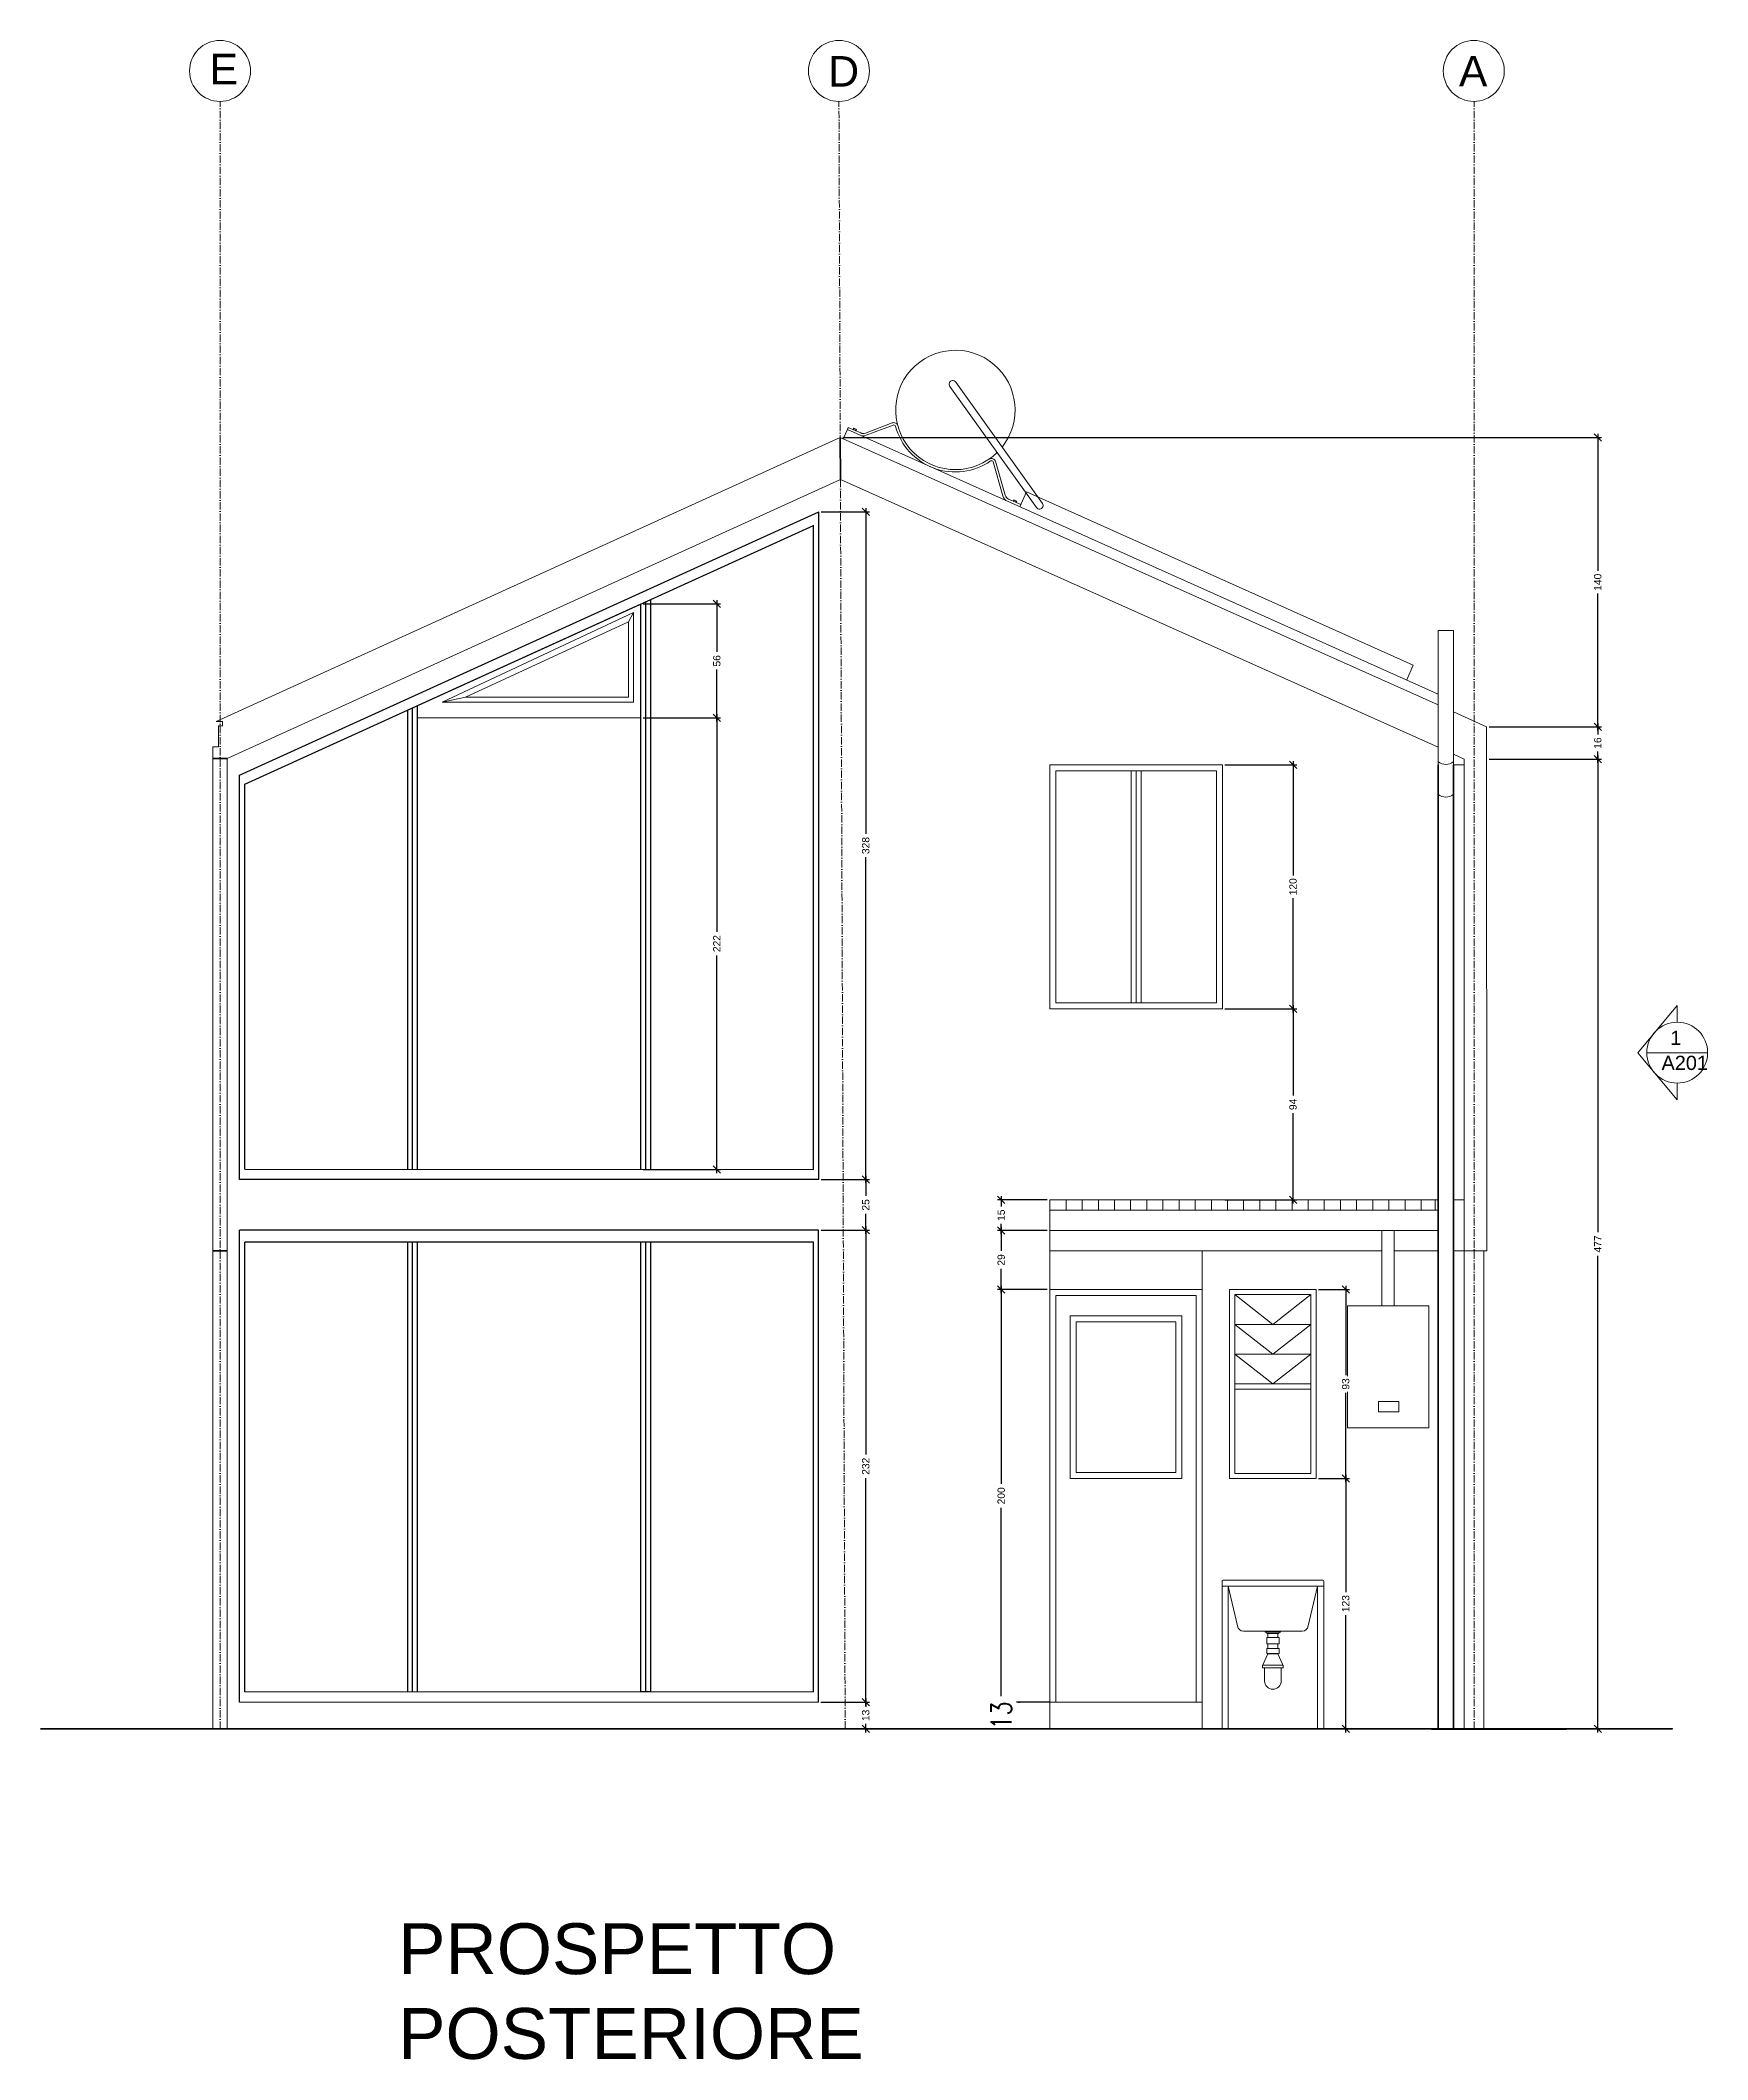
# Model space of a CAD drawing. Header units: inches. Extents: x 1080 to 7442, y 249 to 3242.
# Drawn here: x 6622 to 7442, y 2242 to 3235 of the extents above; entities that cross this region are included whole.
import ezdxf

# ---------------------------------------------------------------- set-up
doc = ezdxf.new("R2010")
doc.units = ezdxf.units.IN
doc.header["$MEASUREMENT"] = 0
doc.linetypes.add('ACAD_ISO10W100', pattern=[18, 12, -3, 0, -3])
doc.linetypes.add('AUSGEZOGEN', pattern=[0])
for name, color, linetype, lineweight in [('ARREDI', 8, 'Continuous', 18), ('INFISSI', 130, 'Continuous', 13), ('NUMERAZIONE', 30, 'Continuous', 25), ('quote nuove', 253, 'Continuous', 18), ('STRUTTURA', 7, 'Continuous', 35)]:
    doc.layers.add(name, color=color, linetype=linetype, lineweight=lineweight)
doc.styles.add('ARIAL', font='Arial.ttf')
doc.styles.add('E-ROMANS', font='romans.shx', dxfattribs={"width": 0.8})
doc.styles.get("Standard").update_dxf_attribs({"font": 'Arial.ttf'})
doc.dimstyles.new('Copia di 1', dxfattribs={"dimscale": 0.001, "dimtxt": 10000, "dimasz": 4000, "dimexe": 1.2, "dimexo": 1, "dimgap": 0.1, "dimtad": 0, "dimtoh": 1, "dimdec": 0, "dimzin": 0, "dimdsep": 46, "dimtxsty": 'E-ROMANS', "dimblk": 'OBLIQUE', "dimcen": 1.2, "dimclrd": 256, "dimclre": 256, "dimclrt": 256, "dimadec": 0, "dimazin": 0, "dimtfac": 1, "dimtdec": 0, "dimtmove": 1, "dimatfit": 3, "dimldrblk": 'OPEN90', "dimfxl": 1, "dimtfill": 1, "dimtolj": 1, "dimtzin": 0, "dimlwd": 0, "dimarcsym": 0})
doc.dimstyles.new('TICK_36', dxfattribs={"dimtxt": 3.6, "dimasz": 3.6, "dimexe": 1.8, "dimexo": 1.2, "dimgap": 1.8, "dimtad": 0, "dimdec": 0, "dimzin": 0, "dimdsep": 46, "dimtxsty": 'ARIAL', "dimblk": 'OBLIQUE', "dimcen": 1.8, "dimdle": 1.8, "dimclrd": 256, "dimclrt": 256, "dimadec": 0, "dimazin": 0, "dimtfac": 1, "dimtdec": 0, "dimtmove": 1, "dimatfit": 3, "dimldrblk": 'OPEN90', "dimfxl": 1, "dimtfill": 1, "dimtolj": 1, "dimtzin": 0, "dimarcsym": 0})

msp = doc.modelspace()

# ---------------------------------------------------------------- texts
at = {"layer": 'NUMERAZIONE', "lineweight": 0, "char_height": 7}
for s, insert, attachment_point in [(' 1', (7420.5, 2748.1), 1), ('\\pt7,14;A201\\P', (7441.74, 2735.79), 3)]:
    msp.add_mtext_dynamic_manual_height_columns(s, width=18.8196, gutter_width=12.5, heights=[0], dxfattribs=dict(at, insert=insert, attachment_point=attachment_point))
at = {"layer": 'quote nuove', "color": 253, "lineweight": 0, "char_height": 15, "attachment_point": 1}
for s, insert in [('E', (6704.92, 3228.49)), ('D', (7009.16, 3227.36)), ('A', (7319.28, 3227.49))]:
    msp.add_mtext_dynamic_manual_height_columns(s, width=15.1923, gutter_width=12.5, heights=[0], dxfattribs=dict(at, insert=insert))
at = {"layer": 'STRUTTURA', "ltscale": 0.1, "insert": (6797.59, 2309.19), "char_height": 25, "attachment_point": 1}
msp.add_mtext_dynamic_manual_height_columns('PROSPETTO POSTERIORE', width=23.9932, gutter_width=12.5, heights=[0], dxfattribs=at)

# ---------------------------------------------------------------- blocks, each defined once
blk = doc.blocks.new('_Oblique')
at = {"color": 0, "linetype": 'ByBlock', "lineweight": -2}
blk.add_line((-0.5, -0.5), (0.5, 0.5), dxfattribs=at)
blk = doc.blocks.new('*D290')
at = {"layer": 'ARREDI', "color": 0, "lineweight": -2, "transparency": 16777216}
for p, q in [((7005.54, 2417.97), (7029.37, 2417.97)), ((7005.54, 2404.89), (7029.37, 2404.89))]:
    blk.add_line(p, q, dxfattribs=at)
at = {"layer": 'ARREDI', "lineweight": -2, "transparency": 16777216}
for p, q in [((7027.57, 2419.77), (7027.57, 2415.63)), ((7027.57, 2403.09), (7027.57, 2407.22))]:
    blk.add_line(p, q, dxfattribs=at)
at = {"layer": 'ARREDI', "lineweight": -2, "transparency": 16777216, "xscale": 3.6, "yscale": 3.6, "zscale": 3.6}
for p, rotation in [((7027.57, 2417.97), 90), ((7027.57, 2404.89), 270)]:
    blk.add_blockref('_Oblique', p, dxfattribs=dict(at, rotation=rotation))
at = {"layer": 'ARREDI', "transparency": 16777216, "insert": (7027.57, 2411.43), "char_height": 3.6, "attachment_point": 5, "rotation": 90, "style": 'ARIAL', "bg_fill": 3, "box_fill_scale": 1.25, "bg_fill_color": 256, "bg_fill_true_color": 13158600, "bg_fill_transparency": 0}
blk.add_mtext('\\A1;13', dxfattribs=at)
blk = doc.blocks.new('_Open90')
at = {"color": 0, "linetype": 'ByBlock', "lineweight": -2}
for p, q in [((0, 0), (-1, 0)), ((-0.5, 0.5), (0, 0)), ((0, 0), (-0.5, -0.5))]:
    blk.add_line(p, q, dxfattribs=at)
blk = doc.blocks.new('*D279')
at = {"layer": 'ARREDI', "lineweight": -2, "transparency": 16777216}
for p, q in [((7027.57, 2651.79), (7027.57, 2539.74)), ((7027.57, 2416.09), (7027.57, 2528.13))]:
    blk.add_line(p, q, dxfattribs=at)
at = {"layer": 'ARREDI', "color": 0, "lineweight": -2, "transparency": 16777216}
for p, q in [((7005.61, 2649.99), (7029.37, 2649.99)), ((7005.54, 2417.89), (7029.37, 2417.89))]:
    blk.add_line(p, q, dxfattribs=at)
at = {"layer": 'ARREDI', "lineweight": -2, "transparency": 16777216, "xscale": 3.6, "yscale": 3.6, "zscale": 3.6}
for p, rotation in [((7027.57, 2649.99), 90), ((7027.57, 2417.89), 270)]:
    blk.add_blockref('_Oblique', p, dxfattribs=dict(at, rotation=rotation))
at = {"layer": 'ARREDI', "transparency": 16777216, "insert": (7027.57, 2533.94), "char_height": 3.6, "attachment_point": 5, "rotation": 90, "style": 'ARIAL', "bg_fill": 3, "box_fill_scale": 1.25, "bg_fill_color": 256, "bg_fill_true_color": 13158600, "bg_fill_transparency": 0}
blk.add_mtext('\\A1;232', dxfattribs=at)
blk = doc.blocks.new('*D291')
at = {"layer": 'ARREDI', "color": 0, "lineweight": -2, "transparency": 16777216}
for p, q in [((7005.62, 2674.97), (7029.37, 2674.97)), ((7005.61, 2649.97), (7029.37, 2649.97))]:
    blk.add_line(p, q, dxfattribs=at)
at = {"layer": 'ARREDI', "lineweight": -2, "transparency": 16777216}
for p, q in [((7027.57, 2676.77), (7027.57, 2666.9)), ((7027.57, 2648.17), (7027.57, 2658.04))]:
    blk.add_line(p, q, dxfattribs=at)
at = {"layer": 'ARREDI', "lineweight": -2, "transparency": 16777216, "xscale": 3.6, "yscale": 3.6, "zscale": 3.6}
for p, rotation in [((7027.57, 2674.97), 90), ((7027.57, 2649.97), 270)]:
    blk.add_blockref('_Oblique', p, dxfattribs=dict(at, rotation=rotation))
at = {"layer": 'ARREDI', "transparency": 16777216, "insert": (7027.57, 2662.47), "char_height": 3.6, "attachment_point": 5, "rotation": 90, "style": 'ARIAL', "bg_fill": 3, "box_fill_scale": 1.25, "bg_fill_color": 256, "bg_fill_true_color": 13158600, "bg_fill_transparency": 0}
blk.add_mtext('\\A1;25', dxfattribs=at)
blk = doc.blocks.new('*D292')
at = {"layer": 'ARREDI', "color": 0, "lineweight": -2, "transparency": 16777216}
for p, q in [((7005.71, 3003.34), (7029.37, 3003.34)), ((7005.62, 2674.97), (7029.37, 2674.97))]:
    blk.add_line(p, q, dxfattribs=at)
at = {"layer": 'ARREDI', "lineweight": -2, "transparency": 16777216}
for p, q in [((7027.57, 3005.14), (7027.57, 2844.91)), ((7027.57, 2673.17), (7027.57, 2833.4))]:
    blk.add_line(p, q, dxfattribs=at)
at = {"layer": 'ARREDI', "lineweight": -2, "transparency": 16777216, "xscale": 3.6, "yscale": 3.6, "zscale": 3.6}
for p, rotation in [((7027.57, 3003.34), 90), ((7027.57, 2674.97), 270)]:
    blk.add_blockref('_Oblique', p, dxfattribs=dict(at, rotation=rotation))
at = {"layer": 'ARREDI', "transparency": 16777216, "insert": (7027.57, 2839.16), "char_height": 3.6, "attachment_point": 5, "rotation": 90, "style": 'ARIAL', "bg_fill": 3, "box_fill_scale": 1.25, "bg_fill_color": 256, "bg_fill_true_color": 13158600, "bg_fill_transparency": 0}
blk.add_mtext('\\A1;328', dxfattribs=at)
blk = doc.blocks.new('*D293')
at = {"layer": 'ARREDI', "color": 0, "lineweight": -2, "transparency": 16777216}
for p, q in [((6918.18, 2901.99), (6956.13, 2901.99)), ((6918.12, 2679.91), (6956.13, 2679.91))]:
    blk.add_line(p, q, dxfattribs=at)
at = {"layer": 'ARREDI', "lineweight": -2, "transparency": 16777216}
for p, q in [((6954.33, 2903.79), (6954.33, 2796.76)), ((6954.33, 2678.11), (6954.33, 2785.15))]:
    blk.add_line(p, q, dxfattribs=at)
at = {"layer": 'ARREDI', "lineweight": -2, "transparency": 16777216, "xscale": 3.6, "yscale": 3.6, "zscale": 3.6}
for p, rotation in [((6954.33, 2901.99), 90), ((6954.33, 2679.91), 270)]:
    blk.add_blockref('_Oblique', p, dxfattribs=dict(at, rotation=rotation))
at = {"layer": 'ARREDI', "transparency": 16777216, "insert": (6954.33, 2790.95), "char_height": 3.6, "attachment_point": 5, "rotation": 90, "style": 'ARIAL', "bg_fill": 3, "box_fill_scale": 1.25, "bg_fill_color": 256, "bg_fill_true_color": 13158600, "bg_fill_transparency": 0}
blk.add_mtext('\\A1;222', dxfattribs=at)
blk = doc.blocks.new('*D294')
at = {"layer": 'ARREDI', "lineweight": -2, "transparency": 16777216}
for p, q in [((6954.33, 2959.81), (6954.33, 2934.36)), ((6954.33, 2900.19), (6954.33, 2925.65))]:
    blk.add_line(p, q, dxfattribs=at)
at = {"layer": 'ARREDI', "color": 0, "lineweight": -2, "transparency": 16777216}
for p, q in [((6918.18, 2958.01), (6956.13, 2958.01)), ((6918.18, 2901.99), (6956.13, 2901.99))]:
    blk.add_line(p, q, dxfattribs=at)
at = {"layer": 'ARREDI', "lineweight": -2, "transparency": 16777216, "xscale": 3.6, "yscale": 3.6, "zscale": 3.6}
for p, rotation in [((6954.33, 2958.01), 90), ((6954.33, 2901.99), 270)]:
    blk.add_blockref('_Oblique', p, dxfattribs=dict(at, rotation=rotation))
at = {"layer": 'ARREDI', "transparency": 16777216, "insert": (6954.33, 2930), "char_height": 3.6, "attachment_point": 5, "rotation": 90, "style": 'ARIAL', "bg_fill": 3, "box_fill_scale": 1.25, "bg_fill_color": 256, "bg_fill_true_color": 13158600, "bg_fill_transparency": 0}
blk.add_mtext('\\A1;56', dxfattribs=at)
blk = doc.blocks.new('*D295')
at = {"layer": 'ARREDI', "color": 0, "lineweight": -2, "transparency": 16777216}
for p, q in [((7250.22, 2527.89), (7265.41, 2527.89)), ((7250.97, 2404.89), (7265.41, 2404.89))]:
    blk.add_line(p, q, dxfattribs=at)
at = {"layer": 'ARREDI', "lineweight": -2, "transparency": 16777216}
for p, q in [((7263.61, 2529.69), (7263.61, 2471.99)), ((7263.61, 2403.09), (7263.61, 2460.78))]:
    blk.add_line(p, q, dxfattribs=at)
at = {"layer": 'ARREDI', "lineweight": -2, "transparency": 16777216, "xscale": 3.6, "yscale": 3.6, "zscale": 3.6}
for p, rotation in [((7263.61, 2527.89), 90), ((7263.61, 2404.89), 270)]:
    blk.add_blockref('_Oblique', p, dxfattribs=dict(at, rotation=rotation))
at = {"layer": 'ARREDI', "transparency": 16777216, "insert": (7263.61, 2466.39), "char_height": 3.6, "attachment_point": 5, "rotation": 90, "style": 'ARIAL', "bg_fill": 3, "box_fill_scale": 1.25, "bg_fill_color": 256, "bg_fill_true_color": 13158600, "bg_fill_transparency": 0}
blk.add_mtext('\\A1;123', dxfattribs=at)
blk = doc.blocks.new('*D296')
at = {"layer": 'ARREDI', "lineweight": -2, "transparency": 16777216}
for p, q in [((7263.61, 2622.69), (7263.61, 2578.74)), ((7263.61, 2526.09), (7263.61, 2570.03))]:
    blk.add_line(p, q, dxfattribs=at)
at = {"layer": 'ARREDI', "color": 0, "lineweight": -2, "transparency": 16777216}
for p, q in [((7250.22, 2620.89), (7265.41, 2620.89)), ((7250.22, 2527.89), (7265.41, 2527.89))]:
    blk.add_line(p, q, dxfattribs=at)
at = {"layer": 'ARREDI', "lineweight": -2, "transparency": 16777216, "xscale": 3.6, "yscale": 3.6, "zscale": 3.6}
for p, rotation in [((7263.61, 2620.89), 90), ((7263.61, 2527.89), 270)]:
    blk.add_blockref('_Oblique', p, dxfattribs=dict(at, rotation=rotation))
at = {"layer": 'ARREDI', "transparency": 16777216, "insert": (7263.61, 2574.39), "char_height": 3.6, "attachment_point": 5, "rotation": 90, "style": 'ARIAL', "bg_fill": 3, "box_fill_scale": 1.25, "bg_fill_color": 256, "bg_fill_true_color": 13158600, "bg_fill_transparency": 0}
blk.add_mtext('\\A1;93', dxfattribs=at)
blk = doc.blocks.new('*D297')
at = {"layer": 'ARREDI', "lineweight": -2, "transparency": 16777216}
for p, q in [((7094.19, 2622.69), (7094.19, 2525.21)), ((7094.19, 2416.09), (7094.19, 2513.56))]:
    blk.add_line(p, q, dxfattribs=at)
at = {"layer": 'ARREDI', "color": 0, "lineweight": -2, "transparency": 16777216}
for p, q in [((7116.82, 2620.89), (7092.39, 2620.89)), ((7116.82, 2417.89), (7092.39, 2417.89))]:
    blk.add_line(p, q, dxfattribs=at)
at = {"layer": 'ARREDI', "lineweight": -2, "transparency": 16777216, "xscale": 3.6, "yscale": 3.6, "zscale": 3.6}
for p, rotation in [((7094.19, 2620.89), 90), ((7094.19, 2417.89), 270)]:
    blk.add_blockref('_Oblique', p, dxfattribs=dict(at, rotation=rotation))
at = {"layer": 'ARREDI', "transparency": 16777216, "insert": (7094.19, 2519.39), "char_height": 3.6, "attachment_point": 5, "rotation": 90, "style": 'ARIAL', "bg_fill": 3, "box_fill_scale": 1.25, "bg_fill_color": 256, "bg_fill_true_color": 13158600, "bg_fill_transparency": 0}
blk.add_mtext('\\A1;200', dxfattribs=at)
blk = doc.blocks.new('*D298')
at = {"layer": 'ARREDI', "linetype": 'ACAD_ISO10W100', "lineweight": -2, "transparency": 16777216}
for p, q in [((7118.02, 2417.89), (7094.19, 2417.89)), ((7020.02, 2404.89), (7094.19, 2404.89))]:
    blk.add_line(p, q, dxfattribs=at)
at = {"layer": 'ARREDI', "lineweight": 0, "transparency": 16777216}
for p, q in [((7094.19, 2417.89), (7094.19, 2417.29)), ((7094.19, 2404.89), (7094.19, 2405.48))]:
    blk.add_line(p, q, dxfattribs=at)
at = {"layer": 'ARREDI', "lineweight": 0, "transparency": 16777216, "xscale": 4, "yscale": 4, "zscale": 4}
for p, rotation in [((7094.19, 2417.89), 90), ((7094.19, 2404.89), 270)]:
    blk.add_blockref('_Oblique', p, dxfattribs=dict(at, rotation=rotation))
at = {"layer": 'ARREDI', "transparency": 16777216, "insert": (7094.19, 2411.39), "char_height": 10, "attachment_point": 5, "rotation": 90, "style": 'E-ROMANS', "bg_fill": 3, "box_fill_scale": 1.25, "bg_fill_color": 256, "bg_fill_true_color": 13158600, "bg_fill_transparency": 0}
blk.add_mtext('\\A1;13', dxfattribs=at)
blk = doc.blocks.new('*D280')
at = {"layer": 'ARREDI', "color": 0, "lineweight": -2, "transparency": 16777216}
for p, q in [((7334.1, 2881.6), (7389.33, 2881.6)), ((7323.04, 2404.89), (7389.33, 2404.89))]:
    blk.add_line(p, q, dxfattribs=at)
at = {"layer": 'ARREDI', "lineweight": -2, "transparency": 16777216}
for p, q in [((7387.53, 2883.4), (7387.53, 2649.1)), ((7387.53, 2403.09), (7387.53, 2637.39))]:
    blk.add_line(p, q, dxfattribs=at)
at = {"layer": 'ARREDI', "lineweight": -2, "transparency": 16777216, "xscale": 3.6, "yscale": 3.6, "zscale": 3.6}
for p, rotation in [((7387.53, 2881.6), 90), ((7387.53, 2404.89), 270)]:
    blk.add_blockref('_Oblique', p, dxfattribs=dict(at, rotation=rotation))
at = {"layer": 'ARREDI', "transparency": 16777216, "insert": (7387.53, 2643.24), "char_height": 3.6, "attachment_point": 5, "rotation": 90, "style": 'ARIAL', "bg_fill": 3, "box_fill_scale": 1.25, "bg_fill_color": 256, "bg_fill_true_color": 13158600, "bg_fill_transparency": 0}
blk.add_mtext('\\A1;477', dxfattribs=at)
blk = doc.blocks.new('*D281')
at = {"layer": 'ARREDI', "color": 0, "lineweight": -2, "transparency": 16777216}
for p, q in [((7334.09, 2897.5), (7389.33, 2897.5)), ((7334.1, 2881.6), (7389.33, 2881.6))]:
    blk.add_line(p, q, dxfattribs=at)
at = {"layer": 'ARREDI', "lineweight": -2, "transparency": 16777216}
for p, q in [((7387.53, 2899.3), (7387.53, 2893.75)), ((7387.53, 2879.8), (7387.53, 2885.34))]:
    blk.add_line(p, q, dxfattribs=at)
at = {"layer": 'ARREDI', "lineweight": -2, "transparency": 16777216, "xscale": 3.6, "yscale": 3.6, "zscale": 3.6}
for p, rotation in [((7387.53, 2897.5), 90), ((7387.53, 2881.6), 270)]:
    blk.add_blockref('_Oblique', p, dxfattribs=dict(at, rotation=rotation))
at = {"layer": 'ARREDI', "transparency": 16777216, "insert": (7387.53, 2889.55), "char_height": 3.6, "attachment_point": 5, "rotation": 90, "style": 'ARIAL', "bg_fill": 3, "box_fill_scale": 1.25, "bg_fill_color": 256, "bg_fill_true_color": 13158600, "bg_fill_transparency": 0}
blk.add_mtext('\\A1;16', dxfattribs=at)
blk = doc.blocks.new('*D299')
at = {"layer": 'ARREDI', "color": 0, "lineweight": -2, "transparency": 16777216}
for p, q in [((7016.22, 3039.79), (7389.33, 3039.79)), ((7334.09, 2897.5), (7389.33, 2897.5))]:
    blk.add_line(p, q, dxfattribs=at)
at = {"layer": 'ARREDI', "lineweight": -2, "transparency": 16777216}
for p, q in [((7387.53, 3041.59), (7387.53, 2974.25)), ((7387.53, 2895.7), (7387.53, 2963.04))]:
    blk.add_line(p, q, dxfattribs=at)
at = {"layer": 'ARREDI', "lineweight": -2, "transparency": 16777216, "xscale": 3.6, "yscale": 3.6, "zscale": 3.6}
for p, rotation in [((7387.53, 3039.79), 90), ((7387.53, 2897.5), 270)]:
    blk.add_blockref('_Oblique', p, dxfattribs=dict(at, rotation=rotation))
at = {"layer": 'ARREDI', "transparency": 16777216, "insert": (7387.53, 2968.64), "char_height": 3.6, "attachment_point": 5, "rotation": 90, "style": 'ARIAL', "bg_fill": 3, "box_fill_scale": 1.25, "bg_fill_color": 256, "bg_fill_true_color": 13158600, "bg_fill_transparency": 0}
blk.add_mtext('\\A1;140', dxfattribs=at)
blk = doc.blocks.new('*D300')
at = {"layer": 'ARREDI', "lineweight": -2, "transparency": 16777216}
for p, q in [((7094.19, 2651.69), (7094.19, 2639.81)), ((7094.19, 2619.09), (7094.19, 2630.96))]:
    blk.add_line(p, q, dxfattribs=at)
at = {"layer": 'ARREDI', "color": 0, "lineweight": -2, "transparency": 16777216}
for p, q in [((7116.82, 2649.89), (7092.39, 2649.89)), ((7116.82, 2620.89), (7092.39, 2620.89))]:
    blk.add_line(p, q, dxfattribs=at)
at = {"layer": 'ARREDI', "lineweight": -2, "transparency": 16777216, "xscale": 3.6, "yscale": 3.6, "zscale": 3.6}
for p, rotation in [((7094.19, 2649.89), 90), ((7094.19, 2620.89), 270)]:
    blk.add_blockref('_Oblique', p, dxfattribs=dict(at, rotation=rotation))
at = {"layer": 'ARREDI', "transparency": 16777216, "insert": (7094.19, 2635.39), "char_height": 3.6, "attachment_point": 5, "rotation": 90, "style": 'ARIAL', "bg_fill": 3, "box_fill_scale": 1.25, "bg_fill_color": 256, "bg_fill_true_color": 13158600, "bg_fill_transparency": 0}
blk.add_mtext('\\A1;29', dxfattribs=at)
blk = doc.blocks.new('*D282')
at = {"layer": 'ARREDI', "color": 0, "lineweight": -2, "transparency": 16777216}
for p, q in [((7116.82, 2664.89), (7092.39, 2664.89)), ((7116.82, 2649.89), (7092.39, 2649.89))]:
    blk.add_line(p, q, dxfattribs=at)
at = {"layer": 'ARREDI', "lineweight": -2, "transparency": 16777216}
for p, q in [((7094.19, 2666.69), (7094.19, 2661.59)), ((7094.19, 2648.09), (7094.19, 2653.18))]:
    blk.add_line(p, q, dxfattribs=at)
at = {"layer": 'ARREDI', "lineweight": -2, "transparency": 16777216, "xscale": 3.6, "yscale": 3.6, "zscale": 3.6}
for p, rotation in [((7094.19, 2664.89), 90), ((7094.19, 2649.89), 270)]:
    blk.add_blockref('_Oblique', p, dxfattribs=dict(at, rotation=rotation))
at = {"layer": 'ARREDI', "transparency": 16777216, "insert": (7094.19, 2657.39), "char_height": 3.6, "attachment_point": 5, "rotation": 90, "style": 'ARIAL', "bg_fill": 3, "box_fill_scale": 1.25, "bg_fill_color": 256, "bg_fill_true_color": 13158600, "bg_fill_transparency": 0}
blk.add_mtext('\\A1;15', dxfattribs=at)
blk = doc.blocks.new('*D301')
at = {"layer": 'ARREDI', "lineweight": -2, "transparency": 16777216}
for p, q in [((7237.69, 2880.69), (7237.69, 2824.49)), ((7237.69, 2757.09), (7237.69, 2813.28))]:
    blk.add_line(p, q, dxfattribs=at)
at = {"layer": 'ARREDI', "color": 0, "lineweight": -2, "transparency": 16777216}
for p, q in [((7204.22, 2878.89), (7239.49, 2878.89)), ((7204.22, 2758.89), (7239.49, 2758.89))]:
    blk.add_line(p, q, dxfattribs=at)
at = {"layer": 'ARREDI', "lineweight": -2, "transparency": 16777216, "xscale": 3.6, "yscale": 3.6, "zscale": 3.6}
for p, rotation in [((7237.69, 2878.89), 90), ((7237.69, 2758.89), 270)]:
    blk.add_blockref('_Oblique', p, dxfattribs=dict(at, rotation=rotation))
at = {"layer": 'ARREDI', "transparency": 16777216, "insert": (7237.69, 2818.89), "char_height": 3.6, "attachment_point": 5, "rotation": 90, "style": 'ARIAL', "bg_fill": 3, "box_fill_scale": 1.25, "bg_fill_color": 256, "bg_fill_true_color": 13158600, "bg_fill_transparency": 0}
blk.add_mtext('\\A1;120', dxfattribs=at)
blk = doc.blocks.new('*D283')
at = {"layer": 'ARREDI', "lineweight": -2, "transparency": 16777216}
for p, q in [((7237.69, 2760.69), (7237.69, 2716.24)), ((7237.69, 2663.09), (7237.69, 2707.53))]:
    blk.add_line(p, q, dxfattribs=at)
at = {"layer": 'ARREDI', "color": 0, "lineweight": -2, "transparency": 16777216}
for p, q in [((7204.22, 2758.89), (7239.49, 2758.89)), ((7204.22, 2664.89), (7239.49, 2664.89))]:
    blk.add_line(p, q, dxfattribs=at)
at = {"layer": 'ARREDI', "lineweight": -2, "transparency": 16777216, "xscale": 3.6, "yscale": 3.6, "zscale": 3.6}
for p, rotation in [((7237.69, 2758.89), 90), ((7237.69, 2664.89), 270)]:
    blk.add_blockref('_Oblique', p, dxfattribs=dict(at, rotation=rotation))
at = {"layer": 'ARREDI', "transparency": 16777216, "insert": (7237.69, 2711.89), "char_height": 3.6, "attachment_point": 5, "rotation": 90, "style": 'ARIAL', "bg_fill": 3, "box_fill_scale": 1.25, "bg_fill_color": 256, "bg_fill_true_color": 13158600, "bg_fill_transparency": 0}
blk.add_mtext('\\A1;94', dxfattribs=at)

# ---------------------------------------------------------------- hatches: boundary and pattern name
at = {"layer": 'ARREDI'}
h = msp.add_hatch(dxfattribs=at)
h.set_pattern_fill('LINE', color=256, scale=2.5, angle=270, style=0)
h.set_pattern_definition([(90, (53076.264, -78.546), (-7.9375, 2e-15), [])])
h.paths.add_polyline_path([(7307.66, 2664.89), (7118.02, 2664.89), (7118.02, 2659.89), (7307.66, 2659.89)])

# ---------------------------------------------------------------- linework, layer by layer
for p, q in [((7068.91, 3064.95), (7111.56, 3005.34)), ((7071.79, 3067.06), (7114.45, 3007.43)), ((7019, 3044.76), (7018.52, 3043.7)), ((7019, 3044.76), (7025.11, 3042.03)), ((7021.61, 3044.34), (7021.36, 3043.77)), ((7021.91, 3044.2), (7021.65, 3043.63)), ((7023.02, 3043.77), (7021.68, 3044.36)), ((7022.49, 3043.26), (7022.75, 3043.83)), ((7022.79, 3043.12), (7023.05, 3043.69)), ((7040.58, 3047), (7027.38, 3041.96)), ((7041, 3045.92), (7027.8, 3040.88)), ((7095.03, 3011.08), (7090.26, 3027.85)), ((7096.14, 3011.4), (7091.39, 3028.15)), ((7097.79, 3009.5), (7103.83, 3006.8)), ((7100.37, 3009.09), (7100.11, 3008.52)), ((7100.67, 3008.96), (7100.41, 3008.38)), ((7101.78, 3008.52), (7100.44, 3009.12)), ((7101.25, 3008.01), (7101.51, 3008.58)), ((7101.55, 3007.88), (7101.81, 3008.45)), ((7103.83, 3006.8), (7103.36, 3005.74)), ((6711.28, 2900.08), (6708.19, 2900.08)), ((6711.28, 2898.09), (6711.28, 2900.08)), ((6709.19, 2887.76), (6709.19, 2898.09)), ((6709.19, 2898.09), (6711.28, 2898.09)), ((6706.47, 2887.71), (6709.19, 2887.76)), ((6706.47, 2881.89), (6706.47, 2887.71)), ((6713.53, 2881.89), (6706.47, 2881.89)), ((7316.58, 2878.89), (7321.82, 2878.89)), ((7118.02, 2664.89), (7309.08, 2664.89)), ((7307.66, 2659.89), (7307.66, 2664.89)), ((7316.58, 2664.89), (7321.82, 2664.89)), ((7118.02, 2649.89), (7118.02, 2639.89)), ((7281.44, 2644.89), (7281.44, 2649.89)), ((7287.44, 2644.89), (7287.44, 2649.89)), ((7281.44, 2639.89), (7118.02, 2639.89)), ((7118.02, 2620.89), (7118.02, 2639.89)), ((7193.02, 2620.89), (7193.02, 2639.89)), ((7309.08, 2639.89), (7287.44, 2639.89)), ((7332.92, 2639.89), (7316.58, 2639.89)), ((7202.77, 2477.39), (7202.77, 2475.39)), ((7202.77, 2477.39), (7202.77, 2404.89)), ((7252.27, 2477.89), (7203.27, 2477.89)), ((7252.27, 2474.89), (7203.27, 2474.89)), ((7205.77, 2474.89), (7210.36, 2455.39)), ((7205.77, 2474.89), (7205.77, 2404.89)), ((7249.77, 2474.89), (7245.19, 2455.39)), ((7249.77, 2474.89), (7249.77, 2404.89)), ((7252.77, 2477.39), (7252.77, 2404.89)), ((7242.23, 2452.89), (7213.31, 2452.89)), ((7225.29, 2449.66), (7225.29, 2451.63)), ((7225.29, 2444.31), (7225.29, 2446.62)), ((7230.29, 2449.66), (7230.29, 2451.63)), ((7230.29, 2444.31), (7230.29, 2446.62)), ((7223.7, 2434.88), (7223.7, 2428.36)), ((7225.29, 2441.7), (7225.29, 2441.89)), ((7230.29, 2441.7), (7225.29, 2441.7)), ((7230.29, 2441.7), (7230.29, 2441.89)), ((7231.89, 2434.88), (7231.89, 2428.36)), ((7202.77, 2404.89), (7193.02, 2404.89)), ((7249.77, 2404.89), (7205.77, 2404.89)), ((7309.08, 2404.89), (7252.77, 2404.89)), ((7318.52, 2404.89), (7316.58, 2404.89))]:
    msp.add_line(p, q, dxfattribs=at)
for points in [[(7018.52, 3043.7), (7016.48, 3039.14)], [(7309.08, 2913.67), (7018.52, 3043.7)], [(7106.62, 3013.04), (7103.36, 3005.74)], [(7296.85, 2927.91), (7106.62, 3013.04)], [(7316.58, 2878.89), (7316.58, 2904.84), (7316.58, 2944.84), (7309.08, 2944.84), (7309.08, 2878.89)], [(7296.85, 2927.91), (7293.59, 2920.61)], [(7281.44, 2612.89), (7281.44, 2644.89)], [(7287.44, 2612.89), (7287.44, 2644.89)], [(7264.44, 2612.89), (7304.44, 2612.89), (7304.44, 2552.89), (7264.44, 2552.89), (7264.44, 2612.89)], [(7279.71, 2565.74), (7289.71, 2565.74), (7289.71, 2560.74), (7279.71, 2560.74), (7279.71, 2565.74)], [(7224.59, 2452.32), (7224.89, 2451.63), (7227.79, 2451.63)], [(7230.99, 2452.32), (7230.7, 2451.63), (7227.79, 2451.63)], [(7225.29, 2441.7), (7223.05, 2436.55), (7223.05, 2436.08), (7223.05, 2436.08)], [(7230.29, 2441.7), (7232.53, 2436.55), (7232.53, 2436.08), (7232.53, 2436.08)]]:
    msp.add_lwpolyline(points, dxfattribs=at)
for points in [[(6713.58, 2881.89), (6706.47, 2881.89), (6706.47, 2404.89), (6713.58, 2404.89)], [(7231.53, 2452.89), (7224.05, 2452.89), (7224.05, 2452.32), (7231.53, 2452.32)], [(7230.85, 2449.66), (7224.74, 2449.66), (7224.74, 2446.62), (7230.85, 2446.62)], [(7230.85, 2444.31), (7224.74, 2444.31), (7224.74, 2441.89), (7230.85, 2441.89)], [(7232.89, 2436.08), (7222.7, 2436.08), (7222.7, 2434.88), (7232.89, 2434.88)]]:
    msp.add_lwpolyline(points, close=True, dxfattribs=at)
for centre, radius, start, end in [((7071.64, 3053.37), 29.36, 321.56273, 314.43162), ((7070.34, 3066.01), 1.78, 35.28159, 216.49816), ((7021.4, 3043.74), 0.0537, 155.88988, 245.88988), ((7021.61, 3043.65), 0.0537, 245.88988, 335.88988), ((7021.66, 3044.32), 0.0537, 65.88988, 155.88988), ((7021.7, 3043.61), 0.0537, 155.88988, 245.88988), ((7021.86, 3044.23), 0.0537, 335.88988, 65.88988), ((7021.96, 3044.18), 0.0537, 65.88988, 155.88988), ((7022.44, 3043.28), 0.0537, 245.88988, 335.88988), ((7022.54, 3043.23), 0.0537, 155.88988, 245.88988), ((7022.7, 3043.85), 0.0537, 335.88988, 65.88988), ((7022.74, 3043.14), 0.0537, 245.88988, 335.88988), ((7022.8, 3043.81), 0.0537, 65.88988, 155.88988), ((7023, 3043.72), 0.0537, 335.88988, 65.88988), ((7026.32, 3044.75), 4.14, 245.88988, 290.88988), ((7026.32, 3044.75), 2.98, 245.88988, 290.88988), ((7041.33, 3045.05), 2.08, 19.80493, 110.88988), ((7041.33, 3045.05), 0.927, 22.56824, 110.86066), ((7071.64, 3053.37), 30.52, 195.11438, 304.64968), ((7089.43, 3027.44), 2.08, 20.00847, 120.11059), ((7089.43, 3027.44), 0.926, 26.37705, 117.69172), ((7099.01, 3012.22), 4.14, 195.88988, 245.88988), ((7099.01, 3012.22), 2.98, 195.88988, 245.88988), ((7100.42, 3009.07), 0.0537, 65.88988, 155.88988), ((7100.62, 3008.98), 0.0537, 335.88988, 65.88988), ((7100.72, 3008.93), 0.0537, 65.88988, 155.88988), ((7101.46, 3008.6), 0.0537, 335.88988, 65.88988), ((7101.56, 3008.56), 0.0537, 65.88988, 155.88988), ((7100.16, 3008.5), 0.0537, 155.88988, 245.88988), ((7100.36, 3008.41), 0.0537, 245.88988, 335.88988), ((7100.46, 3008.36), 0.0537, 155.88988, 245.88988), ((7101.2, 3008.03), 0.0537, 245.88988, 335.88988), ((7101.3, 3007.99), 0.0537, 155.88988, 245.88988), ((7101.5, 3007.9), 0.0537, 245.88988, 335.88988), ((7101.76, 3008.47), 0.0537, 335.88988, 65.88988), ((7113.01, 3006.38), 1.78, 214.92001, 35.88988), ((7312.83, 2884.95), 5.89, 230.43491, 309.56509), ((7312.83, 2868.85), 5.89, 230.43491, 309.56509), ((7203.27, 2477.39), 0.5, 90, 180), ((7203.27, 2475.39), 0.5, 180, 270), ((7252.27, 2477.39), 0.5, 0, 90), ((7252.27, 2475.39), 0.5, 270, 0), ((7213.31, 2455.89), 3, 189.46232, 270), ((7242.23, 2455.89), 3, 270, 350.53768), ((7227.79, 2428.36), 4.09, 180, 0)]:
    msp.add_arc(centre, radius, start, end, dxfattribs=at)
at = {"layer": 'INFISSI', "color": 4, "lineweight": -2}
for p, q in [((6719.65, 2873.71), (7004.51, 3003.34)), ((7004.42, 2674.97), (7004.51, 3003.34)), ((6722.15, 2869.36), (7001.84, 2996.62)), ((7001.84, 2679.89), (7001.84, 2996.63)), ((6919.41, 2679.91), (6919.41, 2959.12)), ((6921.84, 2679.91), (6921.84, 2960.23)), ((6916.98, 2679.91), (6916.98, 2958.02)), ((6802.35, 2679.95), (6802.35, 2905.85)), ((6804.65, 2679.94), (6804.65, 2906.9)), ((6807.2, 2679.94), (6807.2, 2908.06)), ((6719.65, 2674.97), (6719.65, 2873.71)), ((6722.15, 2679.97), (6722.15, 2869.36)), ((6719.65, 2674.97), (6719.65, 2679.97)), ((7004.42, 2674.97), (6719.65, 2674.97)), ((6722.15, 2679.97), (7001.84, 2679.89)), ((6719.65, 2417.97), (6719.65, 2649.97)), ((7004.41, 2649.97), (6719.65, 2649.97)), ((7001.84, 2644.05), (6722.15, 2644.05)), ((6722.15, 2422.97), (6722.15, 2644.05)), ((6802.35, 2422.97), (6802.35, 2644.05)), ((6804.65, 2422.97), (6804.65, 2644.05)), ((6807.2, 2422.97), (6807.2, 2644.05)), ((6916.98, 2422.97), (6916.98, 2644.05)), ((6919.41, 2422.97), (6919.41, 2644.05)), ((6921.84, 2422.97), (6921.84, 2644.05)), ((7001.84, 2422.97), (7001.84, 2644.05)), ((7004.34, 2417.97), (7004.41, 2649.97)), ((6921.84, 2422.97), (6916.98, 2422.97))]:
    msp.add_line(p, q, dxfattribs=at)
at = {"layer": 'INFISSI', "linetype": 'AUSGEZOGEN'}
for p, q in [((6802.35, 2905.85), (6916.98, 2958.01)), ((6819.26, 2909.61), (6913.33, 2953.75)), ((6830.68, 2912.09), (6910.89, 2949.12)), ((6910.89, 2949.12), (6910.89, 2912.09)), ((6913.33, 2953.75), (6913.33, 2909.65)), ((6916.98, 2958.01), (6916.98, 2901.99)), ((6913.33, 2909.65), (6819.26, 2909.61)), ((6910.89, 2912.09), (6830.68, 2912.09))]:
    msp.add_line(p, q, dxfattribs=at)
at = {"layer": 'INFISSI'}
for p, q in [((6913.33, 2953.75), (6910.89, 2949.12)), ((6819.26, 2909.61), (6830.68, 2912.09)), ((6916.98, 2901.99), (6807.2, 2901.99)), ((7193.02, 2620.89), (7193.02, 2404.89)), ((7183.02, 2607.89), (7128.02, 2607.89)), ((7128.02, 2607.89), (7128.02, 2527.89)), ((7180.02, 2604.89), (7131.02, 2604.89)), ((7131.02, 2604.89), (7131.02, 2530.89)), ((7180.02, 2530.89), (7180.02, 2604.89)), ((7183.02, 2607.89), (7183.02, 2527.89)), ((7183.02, 2527.89), (7128.02, 2527.89)), ((7180.02, 2530.89), (7131.02, 2530.89)), ((7118.02, 2519.89), (7118.02, 2404.89)), ((7118.02, 2417.89), (7193.02, 2417.89))]:
    msp.add_line(p, q, dxfattribs=at)
at = {"layer": 'INFISSI', "color": 4}
for p, q in [((7203.02, 2878.89), (7118.02, 2878.89)), ((7118.02, 2878.89), (7118.02, 2758.89)), ((7200.02, 2875.89), (7121.02, 2875.89)), ((7121.02, 2761.89), (7121.02, 2875.89)), ((7158.02, 2875.89), (7158.02, 2761.89)), ((7160.52, 2875.89), (7160.52, 2761.89)), ((7163.02, 2875.89), (7163.02, 2761.89)), ((7200.02, 2761.89), (7200.02, 2875.89)), ((7203.02, 2878.89), (7203.02, 2758.89)), ((7200.02, 2761.89), (7121.02, 2761.89)), ((7203.02, 2758.89), (7118.02, 2758.89)), ((7001.84, 2422.97), (6722.15, 2422.97)), ((7004.34, 2417.89), (6719.65, 2417.89))]:
    msp.add_line(p, q, dxfattribs=at)
at = {"layer": 'INFISSI'}
for points in [[(7193.02, 2620.89), (7193.02, 2620.89), (7118.02, 2620.89), (7118.02, 2417.89)], [(7190.02, 2417.89), (7190.02, 2617.89), (7121.02, 2617.89), (7121.02, 2417.89)]]:
    msp.add_lwpolyline(points, dxfattribs=at)
at = {"layer": 'INFISSI', "color": 4}
for points in [[(7206.52, 2527.89), (7206.52, 2620.89), (7249.02, 2620.89), (7249.02, 2527.89)], [(7209.02, 2530.39), (7209.02, 2618.39), (7246.52, 2618.39), (7246.52, 2530.39)]]:
    msp.add_lwpolyline(points, close=True, dxfattribs=at)
for points in [[(7209.02, 2618.39), (7227.77, 2603.72), (7246.52, 2618.39)], [(7209.02, 2603.72), (7246.52, 2603.72)], [(7209.02, 2603.72), (7227.77, 2589.05), (7246.52, 2603.72)], [(7209.02, 2589.05), (7246.52, 2589.05)], [(7209.02, 2589.05), (7227.77, 2574.39), (7246.52, 2589.05)], [(7209.02, 2574.39), (7246.52, 2574.39)], [(7209.02, 2571.89), (7246.52, 2571.89)]]:
    msp.add_lwpolyline(points, dxfattribs=at)
at = {"layer": 'NUMERAZIONE', "lineweight": 0}
for p, q in [((7407.23, 2737.31), (7426.63, 2760.55)), ((7426.63, 2760.55), (7426.63, 2752.26)), ((7407.23, 2737.31), (7426.63, 2714.07)), ((7411.67, 2737.31), (7441.58, 2737.31)), ((7426.63, 2714.07), (7426.63, 2722.35))]:
    msp.add_line(p, q, dxfattribs=at)
msp.add_circle((7426.63, 2737.31), 14.95, dxfattribs=at)
at = {"layer": 'quote nuove', "color": 253, "linetype": 'ACAD_ISO10W100', "lineweight": 0, "ltscale": 0.3}
msp.add_line((6710.02, 2404.89), (6710.02, 3205.09), dxfattribs=at)
at = {"layer": 'quote nuove', "color": 253, "lineweight": 0}
for centre in [(6710.02, 3220.09), (7014.39, 3220.09), (7326.6, 3220.09)]:
    msp.add_circle(centre, 15, dxfattribs=at)
at = {"layer": 'STRUTTURA', "color": 0}
for p, q in [((7015.09, 3019.17), (7015.02, 3039.79)), ((6706.47, 2881.89), (6713.58, 2881.89)), ((6706.47, 2881.89), (6713.53, 2881.89)), ((6706.47, 2639.89), (6713.53, 2639.89))]:
    msp.add_line(p, q, dxfattribs=at)
at = {"layer": 'STRUTTURA', "color": 0, "lineweight": 100}
msp.add_line((7305.83, 2404.89), (7372.23, 2404.89), dxfattribs=at)
at = {"layer": 'STRUTTURA', "color": 0}
for points in [[(7309.08, 2404.89), (7309.08, 2878.89)], [(7316.58, 2404.89), (7316.58, 2878.89)]]:
    msp.add_lwpolyline(points, dxfattribs=at)

msp.set_redraw_order([(e.dxf.handle, doc.entitydb.next_handle()) for e in msp.query("TEXT MTEXT ATTDEF DIMENSION ARC_DIMENSION")])  # texts and dimensions are drawn at this point

# ---------------------------------------------------------------- next in the draw order: dimensions: what is measured, and where the dimension line sits
at = {"layer": 'ARREDI'}
for base, p1, p2, picture, middle in [((6954.33, 2679.91), (6916.98, 2901.99), (6916.92, 2679.91), '*D293', (6954.33, 2790.95)), ((7237.69, 2758.89), (7203.02, 2878.89), (7203.02, 2758.89), '*D301', (7237.69, 2818.89)), ((7387.53, 2404.89), (7332.9, 2881.6), (7321.84, 2404.89), '*D280', (7387.53, 2643.24)), ((7263.61, 2404.89), (7249.02, 2527.89), (7249.77, 2404.89), '*D295', (7263.61, 2466.39)), ((7027.57, 2404.89), (7004.34, 2417.97), (7004.34, 2404.89), '*D290', (7027.57, 2411.43))]:
    dim = msp.add_linear_dim(base=base, p1=p1, p2=p2, angle=90, dimstyle='TICK_36', dxfattribs=at)
    dim.commit()
    dim.dimension.update_dxf_attribs({"geometry": picture, "text_midpoint": middle})
dim = msp.add_linear_dim(base=(7094.19, 2417.89), p1=(7118.02, 2620.89), p2=(7118.02, 2417.89), angle=90, text='200', dimstyle='TICK_36', dxfattribs=at)
dim.commit()
dim.dimension.update_dxf_attribs({"geometry": '*D297', "text_midpoint": (7094.19, 2519.39)})

# ---------------------------------------------------------------- next in the draw order: linework, layer by layer
for p, q in [((7321.84, 2881.6), (7316.58, 2884.08)), ((7321.84, 2404.89), (7321.84, 2881.6)), ((7332.92, 2639.89), (7331.56, 2639.89)), ((7331.56, 2639.89), (7331.56, 2404.89)), ((7331.56, 2404.89), (7321.84, 2404.89))]:
    msp.add_line(p, q, dxfattribs=at)

# ---------------------------------------------------------------- next in the draw order: dimensions: what is measured, and where the dimension line sits
for base, p1, p2, picture, middle in [((6954.33, 2958.01), (6916.98, 2901.99), (6916.98, 2958.01), '*D294', (6954.33, 2930)), ((7387.53, 2897.5), (7332.9, 2881.6), (7332.89, 2897.5), '*D281', (7387.53, 2889.55)), ((7237.69, 2664.89), (7203.02, 2758.89), (7203.02, 2664.89), '*D283', (7237.69, 2711.89)), ((7027.57, 2649.99), (7004.34, 2417.89), (7004.41, 2649.99), '*D279', (7027.57, 2533.94)), ((7094.19, 2620.89), (7118.02, 2649.89), (7118.02, 2620.89), '*D300', (7094.19, 2635.39)), ((7263.61, 2620.89), (7249.02, 2527.89), (7249.02, 2620.89), '*D296', (7263.61, 2574.39))]:
    dim = msp.add_linear_dim(base=base, p1=p1, p2=p2, angle=90, dimstyle='TICK_36', dxfattribs=at)
    dim.commit()
    dim.dimension.update_dxf_attribs({"geometry": picture, "text_midpoint": middle})

# ---------------------------------------------------------------- next in the draw order: dimensions: what is measured, and where the dimension line sits
for base, p1, p2, dimstyle, picture, middle in [((7027.57, 2674.97), (7004.41, 2649.97), (7004.42, 2674.97), 'TICK_36', '*D291', (7027.57, 2662.47)), ((7094.19, 2649.89), (7118.02, 2664.89), (7118.02, 2649.89), 'TICK_36', '*D282', (7094.19, 2657.39)), ((7094.19, 2404.89), (7118.02, 2417.89), (7020.02, 2404.89), 'Copia di 1', '*D298', (7094.19, 2411.39))]:
    dim = msp.add_linear_dim(base=base, p1=p1, p2=p2, angle=90, dimstyle=dimstyle, dxfattribs=at)
    dim.commit()
    dim.dimension.update_dxf_attribs({"geometry": picture, "text_midpoint": middle})

# ---------------------------------------------------------------- next in the draw order: linework, layer by layer
msp.add_lwpolyline([(7118.02, 2649.89), (7309.08, 2649.89), (7309.08, 2659.85), (7118.02, 2659.85)], close=True, dxfattribs=at)
at = {"layer": 'STRUTTURA'}
msp.add_lwpolyline([(6621.67, 2404.89), (7424.27, 2404.89), (7424.27, 2404.89), (6621.67, 2404.89)], close=True, dxfattribs=at)

# ---------------------------------------------------------------- next in the draw order: dimensions: what is measured, and where the dimension line sits
at = {"layer": 'ARREDI'}
dim = msp.add_linear_dim(base=(7027.57, 3003.34), p1=(7004.42, 2674.97), p2=(7004.51, 3003.34), angle=90, dimstyle='TICK_36', dxfattribs=at)
dim.commit()
dim.dimension.update_dxf_attribs({"geometry": '*D292', "text_midpoint": (7027.57, 2839.16)})

# ---------------------------------------------------------------- next in the draw order: dimensions: what is measured, and where the dimension line sits
dim = msp.add_linear_dim(base=(7387.53, 3039.79), p1=(7332.89, 2897.5), p2=(7015.02, 3039.79), angle=90, text='140', dimstyle='TICK_36', dxfattribs=at)
dim.commit()
dim.dimension.update_dxf_attribs({"geometry": '*D299', "text_midpoint": (7387.53, 2968.64)})

# ---------------------------------------------------------------- next in the draw order: linework, layer by layer
for p, q in [((6708.19, 2900.08), (7015.02, 3039.79)), ((7015.02, 3039.79), (7309.08, 2908.34)), ((7015.09, 3019.17), (6713.53, 2881.89)), ((7309.08, 2887.5), (7015.09, 3019.17)), ((7309.08, 2908.34), (7309.08, 2887.5)), ((7316.58, 2904.84), (7332.89, 2897.5)), ((7332.89, 2897.5), (7332.92, 2639.89))]:
    msp.add_line(p, q, dxfattribs=at)
at = {"layer": 'quote nuove', "color": 253, "linetype": 'ACAD_ISO10W100', "lineweight": 0, "ltscale": 0.3}
for p, q in [((7017.45, 2404.93), (7014.39, 3205.09)), ((7326.7, 2404.89), (7326.69, 3205.09))]:
    msp.add_line(p, q, dxfattribs=at)

doc.saveas('drawing.dxf')
